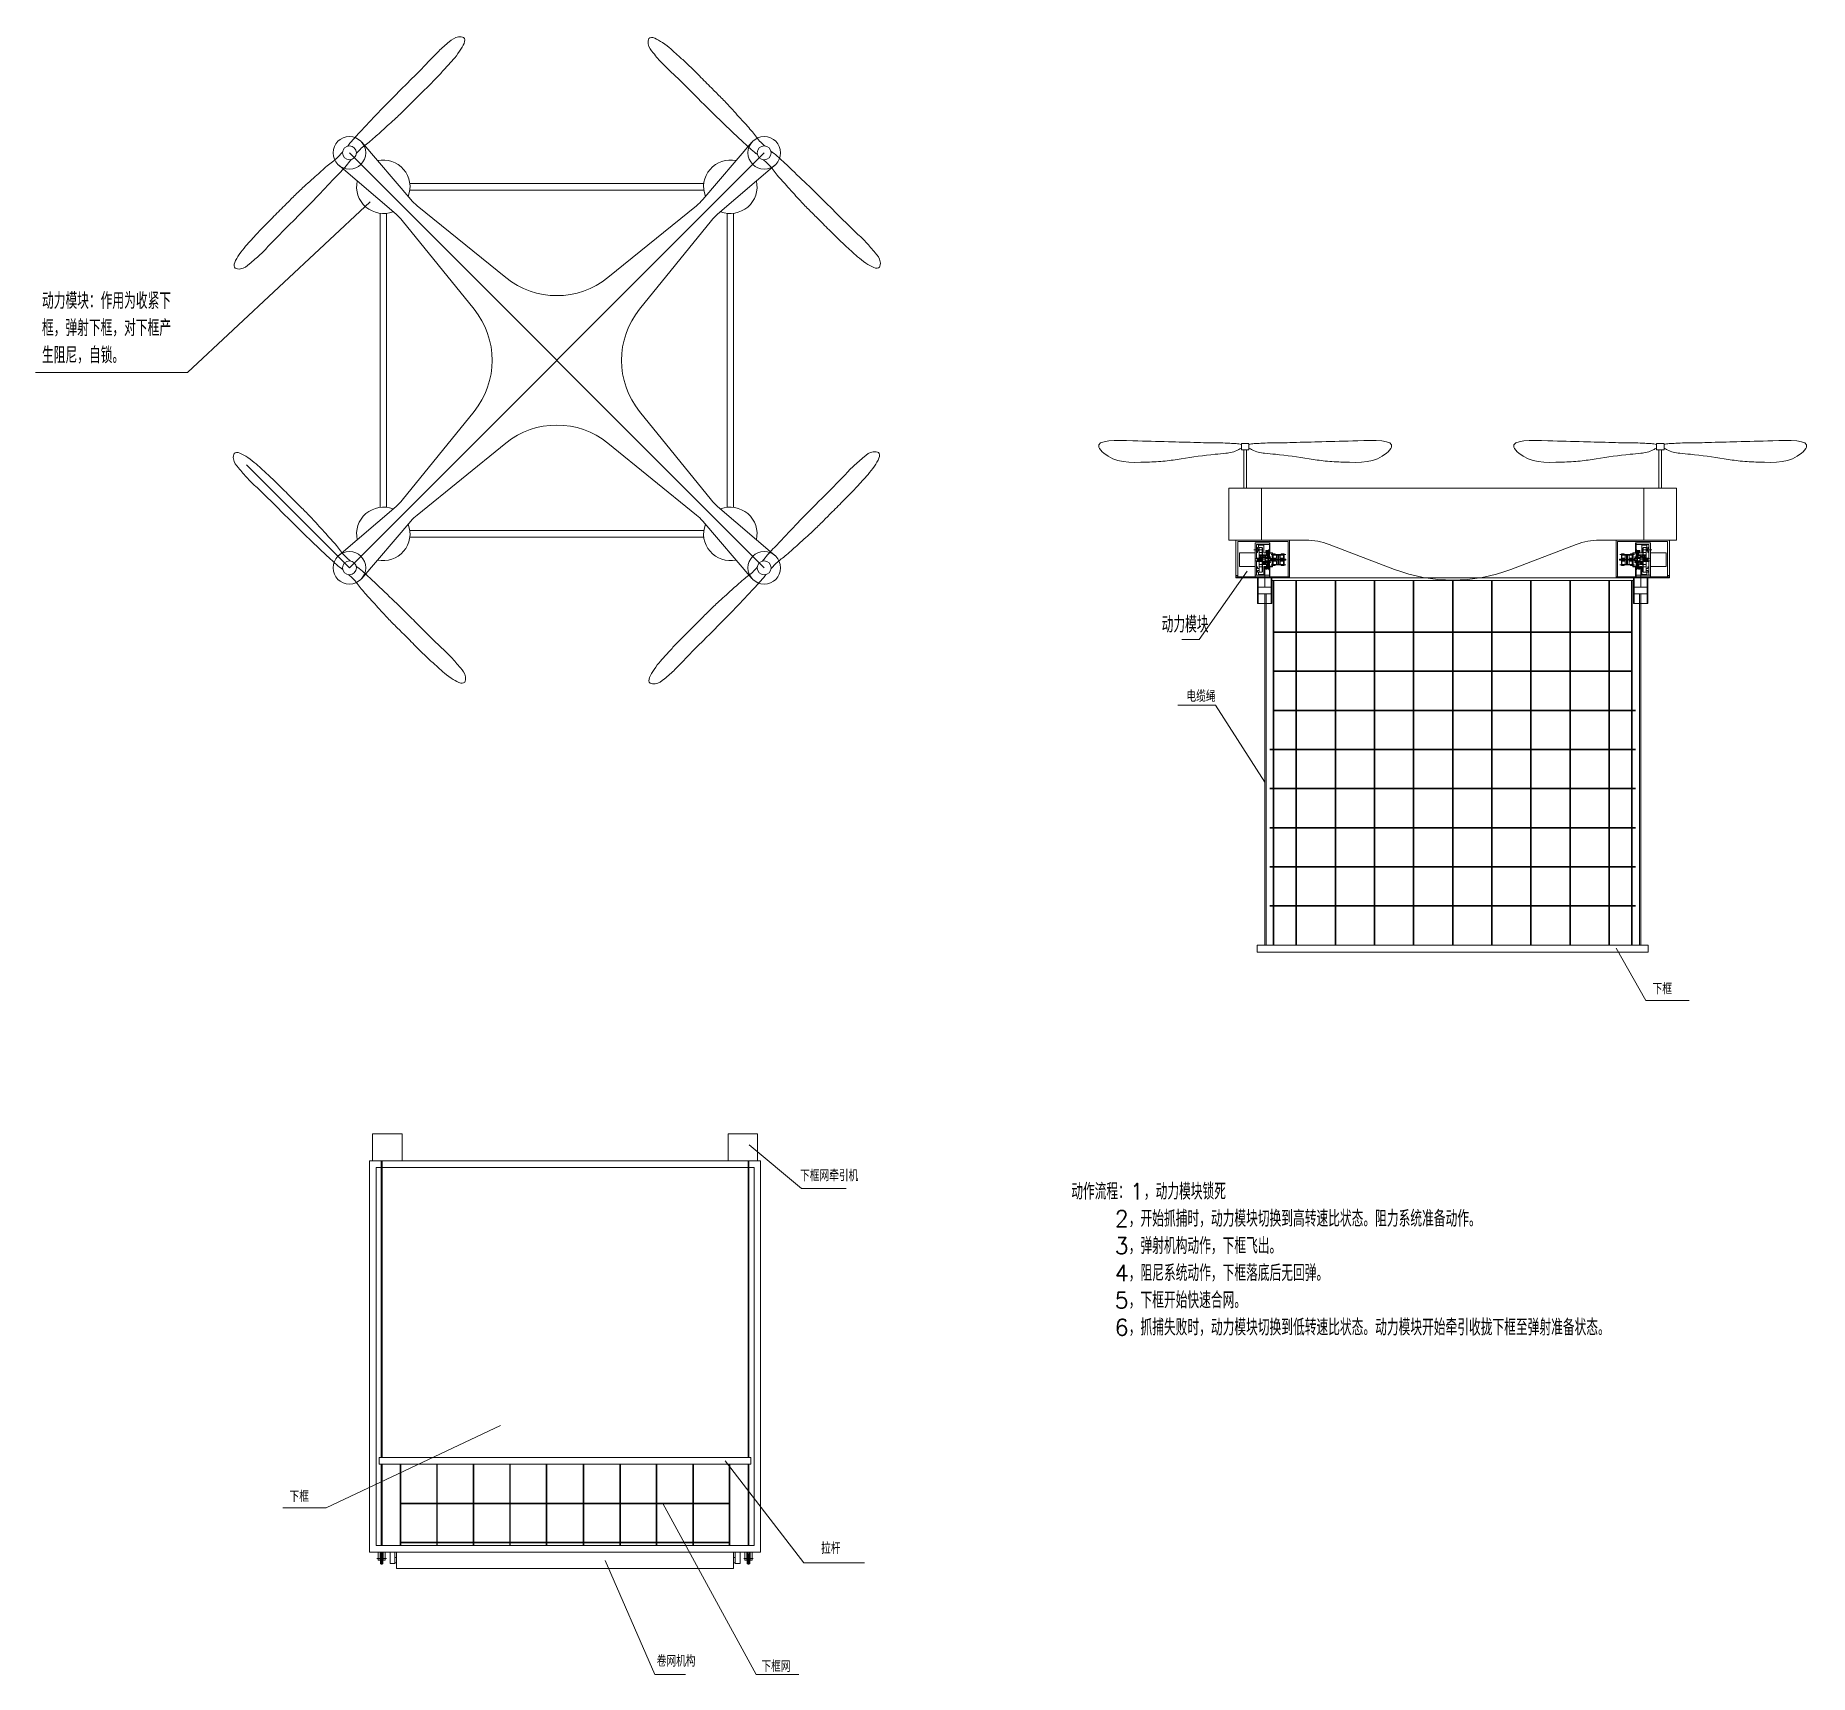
# Model space of a CAD drawing. Header units: millimetres. Extents: x 19097 to 24540, y 9793 to 14820.
import ezdxf

# ---------------------------------------------------------------- set-up
doc = ezdxf.new("R2010")
doc.units = ezdxf.units.MM
doc.layers.get('0').update_dxf_attribs({"lineweight": 20})
doc.layers.add('尺寸线', color=92, linetype='Continuous', lineweight=13)
doc.styles.get("Standard").update_dxf_attribs({"font": 'txt.shx', "bigfont": 'gbcbig.shx'})

msp = doc.modelspace()

# ---------------------------------------------------------------- texts
at = {"layer": '尺寸线', "attachment_point": 1}
for s, insert, char_height, width in [('动力模块：作用为收紧下框，弹射下框，对下框产生阻尼，自锁。', (19116.8, 14031.4), 50, 419.591), ('动力模块', (22552.2, 13038.7), 50, 210.352), ('电缆绳', (22628.3, 12811.3), 35, 210.352), ('下框', (24058.8, 11913.7), 35, 210.352), ('下框网牵引机', (21442.9, 11340.9), 35, 174.39), ('动作流程：1，动力模块锁死\\P   2，开始抓捕时，动力模块切换到高转速比状态。阻力系统准备动作。\\P   3，弹射机构动作，下框飞出。\\P   4，阻尼系统动作，下框落底后无回弹。\\P   5，下框开始快速合网。\\P   6，抓捕失败时，动力模块切换到低转速比状态。动力模块开始牵引收拢下框至弹射准备状态。', (22274.8, 11299.5), 50, 2080.327), ('下框', (19876.4, 10356.6), 35, 210.352), ('拉杆', (21507.3, 10197.7), 35, 210.352), ('卷网机构', (21003.1, 9851.9), 35, 144.085), ('下框网', (21324.2, 9835.4), 35, 212.651)]:
    msp.add_mtext(s, dxfattribs=dict(at, insert=insert, char_height=char_height, width=width))

# ---------------------------------------------------------------- linework, layer by layer
for p, q in [((20245.5, 14366.2), (21147.5, 14366.2)), ((20245.5, 14346.2), (21147.5, 14346.2)), ((20154.1, 14274.8), (20154.1, 13372.7)), ((20174.1, 14274.8), (20174.1, 13372.7)), ((21218.9, 14274.8), (21218.9, 13372.7)), ((21238.9, 14274.8), (21238.9, 13372.7)), ((21147.5, 13301.4), (20245.5, 13301.4)), ((21147.5, 13281.4), (20245.5, 13281.4)), ((22780.3, 13272.2), (22940.3, 13272.2)), ((22780.3, 13268.2), (22780.3, 13272.2)), ((22780.3, 13272.2), (22940.3, 13272.2)), ((22780.3, 13164.2), (22780.3, 13268.2)), ((22786.3, 13160.2), (22786.3, 13268.2)), ((22786.3, 13268.2), (22940.3, 13268.2)), ((22838.8, 13233.2), (22790.8, 13233.2)), ((22790.8, 13233.2), (22790.8, 13191.2)), ((22860.6, 13242.2), (22834.9, 13242.2)), ((22838.8, 13259.2), (22838.8, 13264.2)), ((22838.8, 13264.2), (22881.4, 13264.2)), ((22838.8, 13233.2), (22838.8, 13259.2)), ((22838.8, 13191.2), (22838.8, 13233.2)), ((22843.8, 13215.2), (22843.8, 13259.2)), ((22882.9, 13259.2), (22843.8, 13259.2)), ((22843.8, 13250.2), (22846.8, 13250.2)), ((22843.8, 13234.2), (22846.8, 13234.2)), ((22846.8, 13250.2), (22846.8, 13246.2)), ((22846.8, 13246.2), (22846.8, 13245.2)), ((22846.8, 13245.2), (22851.6, 13245.2)), ((22846.8, 13238.2), (22846.8, 13239.2)), ((22846.8, 13239.2), (22851.6, 13239.2)), ((22846.8, 13234.2), (22846.8, 13238.2)), ((22849.6, 13250.2), (22849.6, 13257.2)), ((22849.6, 13257.2), (22865.6, 13257.2)), ((22851.6, 13250.2), (22849.6, 13250.2)), ((22851.6, 13234.2), (22851.6, 13250.2)), ((22851.6, 13250.2), (22860.6, 13250.2)), ((22851.6, 13227.2), (22851.6, 13234.2)), ((22851.6, 13234.2), (22860.6, 13234.2)), ((22860.6, 13250.2), (22860.6, 13234.2)), ((22860.6, 13249.2), (22861.6, 13249.2)), ((22860.6, 13234.2), (22860.6, 13227.2)), ((22861.6, 13249.2), (22861.6, 13218.2)), ((22865.6, 13257.2), (22865.6, 13233)), ((22865.6, 13233), (22871.6, 13233)), ((22871.6, 13233), (22871.6, 13241)), ((22871.6, 13241), (22875.3, 13241)), ((22874.3, 13241), (22874.3, 13224.7)), ((22875.3, 13241), (22875.3, 13230.6)), ((22875.3, 13230.6), (22875.3, 13224.7)), ((22876.4, 13220.2), (22876.4, 13240.2)), ((22876.4, 13240.2), (22878.9, 13240.2)), ((22877.2, 13240.2), (22877.2, 13221.2)), ((22878.1, 13240.2), (22878.1, 13221.2)), ((22878.9, 13240.2), (22878.9, 13220.7)), ((22880.4, 13240.2), (22880.4, 13222.2)), ((22880.4, 13240.2), (22881.4, 13240.2)), ((22881.4, 13264.2), (22882.9, 13264.2)), ((22881.4, 13240.2), (22881.4, 13243.2)), ((22881.4, 13243.2), (22882.9, 13243.2)), ((22881.4, 13240.2), (22881.4, 13222.2)), ((22882.9, 13264.2), (22882.9, 13222.2)), ((22884.4, 13264.2), (22882.9, 13264.2)), ((22891.4, 13232.2), (22882.9, 13232.2)), ((22884.4, 13233.7), (22884.4, 13264.2)), ((22891.4, 13233.7), (22884.4, 13233.7)), ((22899.7, 13228.4), (22887.9, 13228.4)), ((22891.4, 13233.7), (22891.4, 13216.7)), ((22891.4, 13233.7), (22892.9, 13233.7)), ((22892.9, 13233.7), (22892.9, 13213.7)), ((22892.9, 13229.9), (22900.2, 13229.9)), ((22892.9, 13229.4), (22897.9, 13229.4)), ((22892.9, 13229.2), (22898.3, 13229.2)), ((22898.3, 13227.6), (22892.9, 13227.6)), ((22897.9, 13227.4), (22892.9, 13227.4)), ((22897.9, 13229.4), (22897.9, 13227.4)), ((22898.3, 13229.2), (22898.3, 13227.6)), ((22898.3, 13229.2), (22898.7, 13228.4)), ((22898.7, 13228.4), (22898.3, 13227.6)), ((22900.2, 13229.9), (22900.2, 13228.4)), ((22900.2, 13228.4), (22919.2, 13228.4)), ((22919.2, 13229.9), (22926.4, 13229.9)), ((22919.2, 13228.4), (22919.2, 13229.9)), ((22921.1, 13229.2), (22920.6, 13228.4)), ((22920.6, 13228.4), (22921.1, 13227.6)), ((22926.4, 13229.2), (22921.1, 13229.2)), ((22921.1, 13229.2), (22921.1, 13227.6)), ((22921.1, 13227.6), (22926.4, 13227.6)), ((22921.2, 13228.4), (22933, 13228.4)), ((22926.4, 13229.4), (22921.4, 13229.4)), ((22921.4, 13229.4), (22921.4, 13227.4)), ((22921.4, 13227.4), (22926.4, 13227.4)), ((22926.4, 13229.9), (22926.4, 13213.7)), ((22926.4, 13229.9), (22927.9, 13229.9)), ((22927.9, 13229.9), (22927.9, 13213.7)), ((22940.3, 13272.2), (22944.3, 13272.2)), ((22940.3, 13268.2), (22940.3, 13160.2)), ((22944.3, 13272.2), (22944.3, 13160.2)), ((23950.5, 13272.2), (23946.5, 13272.2)), ((23946.5, 13272.2), (23946.5, 13160.2)), ((24110.5, 13272.2), (23950.5, 13272.2)), ((24110.5, 13272.2), (23950.5, 13272.2)), ((24104.5, 13268.2), (23950.5, 13268.2)), ((23950.5, 13268.2), (23950.5, 13160.2)), ((23969.5, 13228.4), (23957.8, 13228.4)), ((23962.8, 13229.9), (23962.8, 13213.7)), ((23964.3, 13229.9), (23962.8, 13229.9)), ((23971.6, 13229.9), (23964.3, 13229.9)), ((23964.3, 13229.9), (23964.3, 13213.7)), ((23964.3, 13229.4), (23969.3, 13229.4)), ((23964.3, 13229.2), (23969.7, 13229.2)), ((23969.7, 13227.6), (23964.3, 13227.6)), ((23969.3, 13227.4), (23964.3, 13227.4)), ((23969.3, 13229.4), (23969.3, 13227.4)), ((23969.7, 13229.2), (23969.7, 13227.6)), ((23969.7, 13229.2), (23970.1, 13228.4)), ((23970.1, 13228.4), (23969.7, 13227.6)), ((23971.6, 13228.4), (23971.6, 13229.9)), ((23990.6, 13228.4), (23971.6, 13228.4)), ((23997.8, 13229.9), (23990.6, 13229.9)), ((23990.6, 13229.9), (23990.6, 13228.4)), ((23991.1, 13228.4), (24002.9, 13228.4)), ((23992.5, 13229.2), (23992, 13228.4)), ((23992, 13228.4), (23992.5, 13227.6)), ((23997.8, 13229.2), (23992.5, 13229.2)), ((23992.5, 13229.2), (23992.5, 13227.6)), ((23992.5, 13227.6), (23997.8, 13227.6)), ((23997.8, 13229.4), (23992.8, 13229.4)), ((23992.8, 13229.4), (23992.8, 13227.4)), ((23992.8, 13227.4), (23997.8, 13227.4)), ((23999.3, 13233.7), (23997.8, 13233.7)), ((23997.8, 13233.7), (23997.8, 13213.7)), ((23999.3, 13233.7), (23999.3, 13216.7)), ((23999.3, 13233.7), (24006.3, 13233.7)), ((23999.3, 13232.2), (24007.8, 13232.2)), ((24006.3, 13233.7), (24006.3, 13264.2)), ((24006.3, 13264.2), (24007.8, 13264.2)), ((24009.3, 13264.2), (24007.8, 13264.2)), ((24007.8, 13264.2), (24007.8, 13222.2)), ((24007.8, 13259.2), (24047, 13259.2)), ((24009.3, 13243.2), (24007.8, 13243.2)), ((24052, 13264.2), (24009.3, 13264.2)), ((24009.3, 13240.2), (24009.3, 13243.2)), ((24010.3, 13240.2), (24009.3, 13240.2)), ((24009.3, 13240.2), (24009.3, 13222.2)), ((24010.3, 13240.2), (24010.3, 13222.2)), ((24014.3, 13240.2), (24011.8, 13240.2)), ((24011.8, 13240.2), (24011.8, 13220.7)), ((24012.6, 13240.2), (24012.6, 13221.2)), ((24013.5, 13240.2), (24013.5, 13221.2)), ((24014.3, 13220.2), (24014.3, 13240.2)), ((24019.2, 13241), (24015.4, 13241)), ((24015.4, 13241), (24015.4, 13230.6)), ((24015.4, 13230.6), (24015.4, 13224.7)), ((24016.4, 13241), (24016.4, 13224.7)), ((24019.2, 13233), (24019.2, 13241)), ((24025.2, 13233), (24019.2, 13233)), ((24041.2, 13257.2), (24025.2, 13257.2)), ((24025.2, 13257.2), (24025.2, 13233)), ((24030.2, 13249.2), (24029.2, 13249.2)), ((24029.2, 13249.2), (24029.2, 13218.2)), ((24039.2, 13250.2), (24030.2, 13250.2)), ((24030.2, 13250.2), (24030.2, 13234.2)), ((24030.2, 13242.2), (24055.9, 13242.2)), ((24039.2, 13234.2), (24030.2, 13234.2)), ((24030.2, 13234.2), (24030.2, 13227.2)), ((24039.2, 13234.2), (24039.2, 13250.2)), ((24039.2, 13250.2), (24041.2, 13250.2)), ((24044, 13245.2), (24039.2, 13245.2)), ((24044, 13239.2), (24039.2, 13239.2)), ((24039.2, 13227.2), (24039.2, 13234.2)), ((24041.2, 13250.2), (24041.2, 13257.2)), ((24047, 13250.2), (24044, 13250.2)), ((24044, 13250.2), (24044, 13246.2)), ((24044, 13246.2), (24044, 13245.2)), ((24044, 13238.2), (24044, 13239.2)), ((24044, 13234.2), (24044, 13238.2)), ((24047, 13234.2), (24044, 13234.2)), ((24047, 13215.2), (24047, 13259.2)), ((24052, 13259.2), (24052, 13264.2)), ((24052, 13233.2), (24052, 13259.2)), ((24052, 13191.2), (24052, 13233.2)), ((24052, 13233.2), (24100, 13233.2)), ((24100, 13233.2), (24100, 13191.2)), ((24104.5, 13160.2), (24104.5, 13268.2)), ((24110.5, 13268.2), (24110.5, 13272.2)), ((24110.5, 13164.2), (24110.5, 13268.2)), ((22790.8, 13191.2), (22838.8, 13191.2)), ((22838.8, 13215.2), (22858.8, 13215.2)), ((22858.8, 13209.2), (22838.8, 13209.2)), ((22838.8, 13209.2), (22838.8, 13160.2)), ((22843.8, 13209.2), (22843.8, 13165.2)), ((22843.8, 13190.2), (22846.8, 13190.2)), ((22843.8, 13174.2), (22846.8, 13174.2)), ((22844.6, 13215.2), (22844.6, 13217.2)), ((22851.6, 13217.2), (22844.6, 13217.2)), ((22844.6, 13209.2), (22844.6, 13207.2)), ((22851.6, 13207.2), (22844.6, 13207.2)), ((22844.9, 13212.2), (22872.8, 13212.2)), ((22846.8, 13190.2), (22846.8, 13186.2)), ((22846.8, 13186.2), (22846.8, 13185.2)), ((22846.8, 13185.2), (22851.6, 13185.2)), ((22846.8, 13178.2), (22846.8, 13179.2)), ((22846.8, 13179.2), (22851.6, 13179.2)), ((22846.8, 13174.2), (22846.8, 13178.2)), ((22851.6, 13174.2), (22849.6, 13174.2)), ((22849.6, 13174.2), (22849.6, 13167.2)), ((22851.6, 13174.2), (22849.6, 13174.2)), ((22858.8, 13215.2), (22850.8, 13215.2)), ((22851.6, 13227.2), (22860.6, 13227.2)), ((22851.6, 13197.2), (22851.6, 13227.2)), ((22851.6, 13227.2), (22860.6, 13217.2)), ((22851.6, 13217.2), (22860.6, 13227.2)), ((22851.6, 13217.2), (22860.6, 13217.2)), ((22851.6, 13207.2), (22860.6, 13207.2)), ((22860.6, 13197.2), (22851.6, 13197.2)), ((22851.6, 13197.2), (22851.6, 13190.2)), ((22851.6, 13190.2), (22860.6, 13190.2)), ((22851.6, 13190.2), (22860.6, 13190.2)), ((22851.6, 13190.2), (22851.6, 13174.2)), ((22851.6, 13174.2), (22860.6, 13174.2)), ((22858.8, 13215.2), (22858.8, 13209.2)), ((22860.6, 13227.2), (22860.6, 13197.2)), ((22860.6, 13217.2), (22878.4, 13217.2)), ((22878.4, 13207.2), (22860.6, 13207.2)), ((22860.6, 13190.2), (22860.6, 13197.2)), ((22860.6, 13174.2), (22860.6, 13190.2)), ((22860.6, 13175.2), (22861.6, 13175.2)), ((22860.6, 13175.2), (22861.6, 13175.2)), ((22861.6, 13227.2), (22870.6, 13227.2)), ((22861.6, 13227.2), (22870.6, 13217.2)), ((22870.6, 13227.2), (22861.6, 13217.2)), ((22861.6, 13212.2), (22861.6, 13218.2)), ((22861.6, 13217.2), (22870.6, 13217.2)), ((22861.6, 13212.2), (22861.6, 13206.2)), ((22861.6, 13207.2), (22870.6, 13207.2)), ((22861.6, 13197.2), (22870.6, 13207.2)), ((22870.6, 13197.2), (22861.6, 13207.2)), ((22861.6, 13175.2), (22861.6, 13206.2)), ((22861.6, 13197.2), (22870.6, 13197.2)), ((22865.6, 13167.2), (22865.6, 13191.5)), ((22865.6, 13191.5), (22871.6, 13191.5)), ((22868.6, 13128.1), (22868.6, 13191.5)), ((22870.4, 13217.2), (22870.4, 13207.2)), ((22870.4, 13215.7), (22878.4, 13215.7)), ((22870.4, 13208.7), (22878.4, 13208.7)), ((22870.6, 13227.2), (22870.6, 13217.2)), ((22870.6, 13227.2), (22871.6, 13227.2)), ((22870.6, 13197.2), (22870.6, 13207.2)), ((22870.6, 13197.2), (22871.6, 13197.2)), ((22871.6, 13224.7), (22871.6, 13227.2)), ((22873.5, 13224.7), (22871.6, 13224.7)), ((22871.6, 13199.7), (22871.6, 13197.2)), ((22873.5, 13199.7), (22871.6, 13199.7)), ((22871.6, 13191.5), (22871.6, 13183.5)), ((22871.6, 13183.5), (22875.3, 13183.5)), ((22872.9, 13217.2), (22872.9, 13220.2)), ((22872.9, 13220.2), (22876.4, 13220.2)), ((22872.9, 13217.2), (22872.9, 13216)), ((22872.9, 13216), (22878.4, 13216)), ((22872.9, 13207.2), (22872.9, 13208.4)), ((22872.9, 13208.4), (22878.4, 13208.4)), ((22872.9, 13207.2), (22872.9, 13204.2)), ((22872.9, 13204.2), (22876.4, 13204.2)), ((22873.5, 13224.7), (22875.3, 13224.7)), ((22873.5, 13199.7), (22875.3, 13199.7)), ((22873.5, 13199.7), (22875.3, 13199.7)), ((22873.5, 13199.7), (22875.3, 13199.7)), ((22874.3, 13183.5), (22874.3, 13199.7)), ((22875.3, 13193.9), (22875.3, 13199.7)), ((22875.3, 13183.5), (22875.3, 13193.9)), ((22877.2, 13221.2), (22876.4, 13221.2)), ((22876.4, 13204.2), (22876.4, 13184.2)), ((22877.2, 13203.2), (22876.4, 13203.2)), ((22876.4, 13184.2), (22878.9, 13184.2)), ((22877.2, 13184.2), (22877.2, 13203.2)), ((22877.4, 13212.2), (22880.4, 13212.2)), ((22878.1, 13221.2), (22878.9, 13221.2)), ((22878.1, 13184.2), (22878.1, 13203.2)), ((22878.1, 13203.2), (22878.9, 13203.2)), ((22878.4, 13218.7), (22878.4, 13217.2)), ((22880.4, 13218.7), (22878.4, 13218.7)), ((22878.4, 13217.2), (22878.4, 13207.2)), ((22880.4, 13214.7), (22878.4, 13214.7)), ((22878.4, 13214.7), (22878.4, 13209.7)), ((22878.4, 13209.7), (22880.4, 13209.7)), ((22878.9, 13220.7), (22886.4, 13220.7)), ((22878.9, 13184.2), (22878.9, 13203.7)), ((22878.9, 13203.7), (22886.4, 13203.7)), ((22882.9, 13222.2), (22880.4, 13222.2)), ((22880.4, 13205.2), (22880.4, 13219.2)), ((22880.4, 13219.2), (22885.4, 13219.2)), ((22885.4, 13219.2), (22880.4, 13214.7)), ((22880.4, 13219.2), (22885.4, 13214.7)), ((22880.4, 13214.7), (22885.4, 13214.7)), ((22880.4, 13209.7), (22885.4, 13209.7)), ((22885.4, 13205.2), (22880.4, 13209.7)), ((22880.4, 13205.2), (22885.4, 13209.7)), ((22880.4, 13205.2), (22885.4, 13205.2)), ((22880.4, 13184.2), (22880.4, 13202.2)), ((22882.9, 13202.2), (22880.4, 13202.2)), ((22880.4, 13184.2), (22881.4, 13184.2)), ((22881.4, 13184.2), (22881.4, 13202.2)), ((22881.4, 13184.2), (22881.4, 13181.2)), ((22881.4, 13181.2), (22882.9, 13181.2)), ((22882.9, 13160.2), (22882.9, 13202.2)), ((22891.4, 13192.2), (22882.9, 13192.2)), ((22891.4, 13190.7), (22884.4, 13190.7)), ((22884.4, 13190.7), (22884.4, 13160.2)), ((22885.9, 13213.7), (22885.2, 13212.2)), ((22885.2, 13212.2), (22885.9, 13210.7)), ((22885.4, 13219.2), (22885.4, 13219.7)), ((22885.4, 13219.7), (22886.2, 13219.7)), ((22885.4, 13219.2), (22885.4, 13205.2)), ((22886.4, 13219.2), (22885.4, 13219.2)), ((22885.4, 13215.7), (22885.9, 13215.7)), ((22885.9, 13208.7), (22885.4, 13208.7)), ((22886.4, 13205.2), (22885.4, 13205.2)), ((22885.4, 13204.7), (22886.2, 13204.7)), ((22885.9, 13215.7), (22888.9, 13215.7)), ((22886.4, 13213.7), (22885.9, 13213.7)), ((22885.9, 13213.7), (22885.9, 13210.7)), ((22885.9, 13210.7), (22886.4, 13210.7)), ((22885.9, 13208.7), (22888.9, 13208.7)), ((22886.2, 13219.7), (22886.2, 13219.2)), ((22886.2, 13204.7), (22886.2, 13205.2)), ((22886.4, 13220.7), (22886.4, 13219.2)), ((22890.4, 13213.7), (22886.4, 13213.7)), ((22886.4, 13213.7), (22886.4, 13210.7)), ((22886.4, 13210.7), (22890.4, 13210.7)), ((22886.4, 13203.7), (22886.4, 13205.2)), ((22887, 13215.7), (22887, 13208.7)), ((22887.6, 13207.4), (22887.6, 13217.3)), ((22899.7, 13196.1), (22887.9, 13196.1)), ((22888.2, 13215.7), (22888.2, 13208.7)), ((22888.9, 13215.7), (22888.9, 13213.7)), ((22888.9, 13208.7), (22888.9, 13210.7)), ((22890.4, 13213.7), (22933.4, 13213.7)), ((22890.4, 13210.7), (22933.4, 13210.7)), ((22891.4, 13216.7), (22892.9, 13216.7)), ((22891.4, 13190.7), (22891.4, 13207.7)), ((22891.4, 13207.7), (22892.9, 13207.7)), ((22891.4, 13190.7), (22892.9, 13190.7)), ((22892.9, 13226.9), (22894.4, 13226.9)), ((22892.9, 13190.7), (22892.9, 13210.7)), ((22892.9, 13197.6), (22894.4, 13197.6)), ((22897.9, 13197.1), (22892.9, 13197.1)), ((22898.3, 13196.9), (22892.9, 13196.9)), ((22892.9, 13195.3), (22898.3, 13195.3)), ((22892.9, 13195.1), (22897.9, 13195.1)), ((22892.9, 13194.6), (22900.2, 13194.6)), ((22894.4, 13213.7), (22894.4, 13226.9)), ((22894.4, 13226.5), (22926.4, 13226.5)), ((22904.4, 13216.5), (22894.4, 13216.5)), ((22894.4, 13210.7), (22894.4, 13197.6)), ((22904.4, 13208), (22894.4, 13208)), ((22894.4, 13198), (22926.4, 13198)), ((22897.9, 13195.1), (22897.9, 13197.1)), ((22898.3, 13195.3), (22898.3, 13196.9)), ((22898.7, 13196.1), (22898.3, 13196.9)), ((22898.3, 13195.3), (22898.7, 13196.1)), ((22900.2, 13194.6), (22900.2, 13196.1)), ((22900.2, 13196.1), (22919.2, 13196.1)), ((22904.4, 13226.5), (22904.4, 13216.5)), ((22904.4, 13198), (22904.4, 13208)), ((22910.4, 13225.5), (22908.9, 13225.5)), ((22908.9, 13225.5), (22908.9, 13213.7)), ((22908.9, 13199), (22908.9, 13210.7)), ((22910.4, 13199), (22908.9, 13199)), ((22910.4, 13226.5), (22910.4, 13208.7)), ((22910.4, 13225.5), (22911.9, 13225.5)), ((22910.4, 13198), (22910.4, 13215.8)), ((22910.4, 13199), (22911.9, 13199)), ((22911.9, 13225.5), (22911.9, 13213.7)), ((22911.9, 13199), (22911.9, 13210.7)), ((22916.4, 13226.5), (22916.4, 13216.5)), ((22916.4, 13216.5), (22926.4, 13216.5)), ((22916.4, 13198), (22916.4, 13208)), ((22916.4, 13208), (22926.4, 13208)), ((22919.2, 13196.1), (22919.2, 13194.6)), ((22919.2, 13194.6), (22926.4, 13194.6)), ((22920.6, 13196.1), (22921.1, 13196.9)), ((22921.1, 13195.3), (22920.6, 13196.1)), ((22921.1, 13195.3), (22921.1, 13196.9)), ((22921.1, 13196.9), (22926.4, 13196.9)), ((22926.4, 13195.3), (22921.1, 13195.3)), ((22921.2, 13196.1), (22933, 13196.1)), ((22921.4, 13195.1), (22921.4, 13197.1)), ((22921.4, 13197.1), (22926.4, 13197.1)), ((22926.4, 13195.1), (22921.4, 13195.1)), ((22926.4, 13194.6), (22926.4, 13210.7)), ((22926.4, 13194.6), (22927.9, 13194.6)), ((22927.9, 13194.6), (22927.9, 13210.7)), ((22933.4, 13213.7), (22933.4, 13212.2)), ((22933.4, 13210.7), (22933.4, 13212.2)), ((24000.3, 13213.7), (23957.3, 13213.7)), ((23957.3, 13213.7), (23957.3, 13212.2)), ((23957.3, 13210.7), (23957.3, 13212.2)), ((24000.3, 13210.7), (23957.3, 13210.7)), ((23969.5, 13196.1), (23957.8, 13196.1)), ((23962.8, 13194.6), (23962.8, 13210.7)), ((23964.3, 13194.6), (23962.8, 13194.6)), ((23996.3, 13226.5), (23964.3, 13226.5)), ((23974.3, 13216.5), (23964.3, 13216.5)), ((23964.3, 13194.6), (23964.3, 13210.7)), ((23974.3, 13208), (23964.3, 13208)), ((23996.3, 13198), (23964.3, 13198)), ((23969.3, 13197.1), (23964.3, 13197.1)), ((23969.7, 13196.9), (23964.3, 13196.9)), ((23964.3, 13195.3), (23969.7, 13195.3)), ((23964.3, 13195.1), (23969.3, 13195.1)), ((23971.6, 13194.6), (23964.3, 13194.6)), ((23969.3, 13195.1), (23969.3, 13197.1)), ((23969.7, 13195.3), (23969.7, 13196.9)), ((23970.1, 13196.1), (23969.7, 13196.9)), ((23969.7, 13195.3), (23970.1, 13196.1)), ((23990.6, 13196.1), (23971.6, 13196.1)), ((23971.6, 13196.1), (23971.6, 13194.6)), ((23974.3, 13226.5), (23974.3, 13216.5)), ((23974.3, 13198), (23974.3, 13208)), ((23980.3, 13225.5), (23978.8, 13225.5)), ((23978.8, 13225.5), (23978.8, 13213.7)), ((23978.8, 13199), (23978.8, 13210.7)), ((23980.3, 13199), (23978.8, 13199)), ((23980.3, 13226.5), (23980.3, 13208.7)), ((23980.3, 13225.5), (23981.8, 13225.5)), ((23980.3, 13198), (23980.3, 13215.8)), ((23980.3, 13199), (23981.8, 13199)), ((23981.8, 13225.5), (23981.8, 13213.7)), ((23981.8, 13199), (23981.8, 13210.7)), ((23986.3, 13226.5), (23986.3, 13216.5)), ((23986.3, 13216.5), (23996.3, 13216.5)), ((23986.3, 13198), (23986.3, 13208)), ((23986.3, 13208), (23996.3, 13208)), ((23990.6, 13194.6), (23990.6, 13196.1)), ((23997.8, 13194.6), (23990.6, 13194.6)), ((23991.1, 13196.1), (24002.9, 13196.1)), ((23992, 13196.1), (23992.5, 13196.9)), ((23992.5, 13195.3), (23992, 13196.1)), ((23992.5, 13195.3), (23992.5, 13196.9)), ((23992.5, 13196.9), (23997.8, 13196.9)), ((23997.8, 13195.3), (23992.5, 13195.3)), ((23992.8, 13195.1), (23992.8, 13197.1)), ((23992.8, 13197.1), (23997.8, 13197.1)), ((23997.8, 13195.1), (23992.8, 13195.1)), ((23996.3, 13213.7), (23996.3, 13226.9)), ((23997.8, 13226.9), (23996.3, 13226.9)), ((23996.3, 13210.7), (23996.3, 13197.6)), ((23997.8, 13197.6), (23996.3, 13197.6)), ((23999.3, 13216.7), (23997.8, 13216.7)), ((23997.8, 13190.7), (23997.8, 13210.7)), ((23999.3, 13207.7), (23997.8, 13207.7)), ((23999.3, 13190.7), (23997.8, 13190.7)), ((23999.3, 13190.7), (23999.3, 13207.7)), ((23999.3, 13192.2), (24007.8, 13192.2)), ((23999.3, 13190.7), (24006.3, 13190.7)), ((24000.3, 13213.7), (24004.3, 13213.7)), ((24004.3, 13210.7), (24000.3, 13210.7)), ((24004.8, 13215.7), (24001.8, 13215.7)), ((24001.8, 13215.7), (24001.8, 13213.7)), ((24001.8, 13208.7), (24001.8, 13210.7)), ((24004.8, 13208.7), (24001.8, 13208.7)), ((24002.5, 13215.7), (24002.5, 13208.7)), ((24003.1, 13207.4), (24003.1, 13217.3)), ((24003.7, 13215.7), (24003.7, 13208.7)), ((24011.8, 13220.7), (24004.3, 13220.7)), ((24004.3, 13220.7), (24004.3, 13219.2)), ((24004.3, 13219.2), (24005.3, 13219.2)), ((24004.3, 13213.7), (24004.3, 13210.7)), ((24004.3, 13213.7), (24004.9, 13213.7)), ((24004.9, 13210.7), (24004.3, 13210.7)), ((24004.3, 13203.7), (24004.3, 13205.2)), ((24004.3, 13205.2), (24005.3, 13205.2)), ((24011.8, 13203.7), (24004.3, 13203.7)), ((24005.3, 13219.7), (24004.5, 13219.7)), ((24004.5, 13219.7), (24004.5, 13219.2)), ((24004.5, 13204.7), (24004.5, 13205.2)), ((24005.3, 13204.7), (24004.5, 13204.7)), ((24005.3, 13215.7), (24004.8, 13215.7)), ((24004.8, 13208.7), (24005.3, 13208.7)), ((24004.9, 13213.7), (24004.9, 13210.7)), ((24004.9, 13213.7), (24005.5, 13212.2)), ((24005.5, 13212.2), (24004.9, 13210.7)), ((24005.3, 13219.2), (24005.3, 13219.7)), ((24010.3, 13219.2), (24005.3, 13219.2)), ((24005.3, 13219.2), (24005.3, 13205.2)), ((24005.3, 13219.2), (24010.3, 13214.7)), ((24010.3, 13219.2), (24005.3, 13214.7)), ((24010.3, 13214.7), (24005.3, 13214.7)), ((24010.3, 13209.7), (24005.3, 13209.7)), ((24005.3, 13205.2), (24010.3, 13209.7)), ((24010.3, 13205.2), (24005.3, 13209.7)), ((24010.3, 13205.2), (24005.3, 13205.2)), ((24006.3, 13190.7), (24006.3, 13160.2)), ((24007.8, 13222.2), (24010.3, 13222.2)), ((24007.8, 13160.2), (24007.8, 13202.2)), ((24007.8, 13202.2), (24010.3, 13202.2)), ((24009.3, 13181.2), (24007.8, 13181.2)), ((24009.3, 13184.2), (24009.3, 13202.2)), ((24009.3, 13184.2), (24009.3, 13181.2)), ((24010.3, 13184.2), (24009.3, 13184.2)), ((24010.3, 13205.2), (24010.3, 13219.2)), ((24010.3, 13218.7), (24012.3, 13218.7)), ((24010.3, 13214.7), (24012.3, 13214.7)), ((24013.3, 13212.2), (24010.3, 13212.2)), ((24012.3, 13209.7), (24010.3, 13209.7)), ((24010.3, 13184.2), (24010.3, 13202.2)), ((24012.6, 13221.2), (24011.8, 13221.2)), ((24011.8, 13184.2), (24011.8, 13203.7)), ((24012.6, 13203.2), (24011.8, 13203.2)), ((24014.3, 13184.2), (24011.8, 13184.2)), ((24012.3, 13218.7), (24012.3, 13217.2)), ((24030.2, 13217.2), (24012.3, 13217.2)), ((24012.3, 13217.2), (24012.3, 13207.2)), ((24017.8, 13216), (24012.3, 13216)), ((24020.3, 13215.7), (24012.3, 13215.7)), ((24012.3, 13214.7), (24012.3, 13209.7)), ((24020.3, 13208.7), (24012.3, 13208.7)), ((24017.8, 13208.4), (24012.3, 13208.4)), ((24012.3, 13207.2), (24030.2, 13207.2)), ((24012.6, 13184.2), (24012.6, 13203.2)), ((24013.5, 13221.2), (24014.3, 13221.2)), ((24013.5, 13184.2), (24013.5, 13203.2)), ((24013.5, 13203.2), (24014.3, 13203.2)), ((24017.8, 13220.2), (24014.3, 13220.2)), ((24017.8, 13204.2), (24014.3, 13204.2)), ((24014.3, 13204.2), (24014.3, 13184.2)), ((24017.3, 13224.7), (24015.4, 13224.7)), ((24015.4, 13193.9), (24015.4, 13199.7)), ((24017.3, 13199.7), (24015.4, 13199.7)), ((24017.3, 13199.7), (24015.4, 13199.7)), ((24017.3, 13199.7), (24015.4, 13199.7)), ((24015.4, 13183.5), (24015.4, 13193.9)), ((24019.2, 13183.5), (24015.4, 13183.5)), ((24016.4, 13183.5), (24016.4, 13199.7)), ((24017.3, 13224.7), (24019.2, 13224.7)), ((24017.3, 13199.7), (24019.2, 13199.7)), ((24017.8, 13217.2), (24017.8, 13220.2)), ((24017.8, 13217.2), (24017.8, 13216)), ((24017.8, 13207.2), (24017.8, 13208.4)), ((24017.8, 13207.2), (24017.8, 13204.2)), ((24045.8, 13212.2), (24018, 13212.2)), ((24019.2, 13224.7), (24019.2, 13227.2)), ((24020.2, 13227.2), (24019.2, 13227.2)), ((24019.2, 13199.7), (24019.2, 13197.2)), ((24020.2, 13197.2), (24019.2, 13197.2)), ((24025.2, 13191.5), (24019.2, 13191.5)), ((24019.2, 13191.5), (24019.2, 13183.5)), ((24029.2, 13227.2), (24020.2, 13227.2)), ((24020.2, 13227.2), (24020.2, 13217.2)), ((24029.2, 13227.2), (24020.2, 13217.2)), ((24020.2, 13227.2), (24029.2, 13217.2)), ((24029.2, 13217.2), (24020.2, 13217.2)), ((24029.2, 13207.2), (24020.2, 13207.2)), ((24020.2, 13197.2), (24020.2, 13207.2)), ((24029.2, 13197.2), (24020.2, 13207.2)), ((24020.2, 13197.2), (24029.2, 13207.2)), ((24029.2, 13197.2), (24020.2, 13197.2)), ((24020.3, 13217.2), (24020.3, 13207.2)), ((24022.2, 13128.1), (24022.2, 13191.5)), ((24025.2, 13167.2), (24025.2, 13191.5)), ((24029.2, 13212.2), (24029.2, 13218.2)), ((24029.2, 13212.2), (24029.2, 13206.2)), ((24029.2, 13175.2), (24029.2, 13206.2)), ((24030.2, 13175.2), (24029.2, 13175.2)), ((24030.2, 13175.2), (24029.2, 13175.2)), ((24039.2, 13227.2), (24030.2, 13227.2)), ((24030.2, 13227.2), (24030.2, 13197.2)), ((24039.2, 13227.2), (24030.2, 13217.2)), ((24039.2, 13217.2), (24030.2, 13227.2)), ((24039.2, 13217.2), (24030.2, 13217.2)), ((24039.2, 13207.2), (24030.2, 13207.2)), ((24030.2, 13197.2), (24039.2, 13197.2)), ((24030.2, 13190.2), (24030.2, 13197.2)), ((24039.2, 13190.2), (24030.2, 13190.2)), ((24039.2, 13190.2), (24030.2, 13190.2)), ((24030.2, 13174.2), (24030.2, 13190.2)), ((24039.2, 13174.2), (24030.2, 13174.2)), ((24052, 13215.2), (24032, 13215.2)), ((24032, 13215.2), (24032, 13209.2)), ((24032, 13215.2), (24040, 13215.2)), ((24032, 13209.2), (24052, 13209.2)), ((24039.2, 13197.2), (24039.2, 13227.2)), ((24039.2, 13217.2), (24046.2, 13217.2)), ((24039.2, 13207.2), (24046.2, 13207.2)), ((24039.2, 13197.2), (24039.2, 13190.2)), ((24039.2, 13190.2), (24039.2, 13174.2)), ((24044, 13185.2), (24039.2, 13185.2)), ((24044, 13179.2), (24039.2, 13179.2)), ((24039.2, 13174.2), (24041.2, 13174.2)), ((24039.2, 13174.2), (24041.2, 13174.2)), ((24041.2, 13174.2), (24041.2, 13167.2)), ((24047, 13190.2), (24044, 13190.2)), ((24044, 13190.2), (24044, 13186.2)), ((24044, 13186.2), (24044, 13185.2)), ((24044, 13178.2), (24044, 13179.2)), ((24044, 13174.2), (24044, 13178.2)), ((24047, 13174.2), (24044, 13174.2)), ((24046.2, 13215.2), (24046.2, 13217.2)), ((24046.2, 13209.2), (24046.2, 13207.2)), ((24047, 13209.2), (24047, 13165.2)), ((24052, 13209.2), (24052, 13160.2)), ((24100, 13191.2), (24052, 13191.2)), ((22780.3, 13160.2), (22780.3, 13164.2)), ((22780.3, 13164.2), (22786.3, 13164.2)), ((22780.3, 13156.2), (22780.3, 13160.2)), ((22780.3, 13160.2), (22786.3, 13160.2)), ((22786.3, 13156.2), (22780.3, 13156.2)), ((22940.3, 13160.2), (22786.3, 13160.2)), ((22786.3, 13160.2), (22786.3, 13156.2)), ((22786.3, 13156.2), (22940.3, 13156.2)), ((22882.9, 13165.2), (22838.8, 13165.2)), ((22838.8, 13160.2), (22882.9, 13160.2)), ((22846.6, 13078.2), (22846.6, 13156.2)), ((22868.6, 13156.2), (22848.6, 13156.2)), ((22848.6, 13156.2), (22848.6, 13078.2)), ((22848.6, 13128.1), (22888.6, 13128.1)), ((22849.6, 13167.2), (22865.6, 13167.2)), ((22884.4, 13160.2), (22882.9, 13160.2)), ((22888.6, 13156.2), (22888.6, 13078.2)), ((22890.6, 13078.2), (22890.6, 13156.2)), ((22890.6, 13148.2), (23946.5, 13148.2)), ((22894.4, 13148.2), (22894.4, 12030.2)), ((22896.4, 13148.2), (22896.4, 12030.2)), ((22940.3, 13156.2), (22940.3, 13160.2)), ((22944.3, 13160.2), (22940.3, 13160.2)), ((22940.3, 13156.2), (22944.3, 13156.2)), ((22940.3, 13156.2), (23950.5, 13156.2)), ((22944.3, 13156.2), (22944.3, 13160.2)), ((22964.4, 13148.2), (22964.4, 12030.2)), ((22966.4, 13148.2), (22966.4, 12030.2)), ((23084.4, 13148.2), (23084.4, 12030.2)), ((23086.4, 13148.2), (23086.4, 12030.2)), ((23204.4, 13148.2), (23204.4, 12030.2)), ((23206.4, 13148.2), (23206.4, 12030.2)), ((23324.4, 13148.2), (23324.4, 12030.2)), ((23326.4, 13148.2), (23326.4, 12030.2)), ((23444.4, 13148.2), (23444.4, 12030.2)), ((23446.4, 13148.2), (23446.4, 12030.2)), ((23564.4, 13148.2), (23564.4, 12030.2)), ((23566.4, 13148.2), (23566.4, 12030.2)), ((23684.4, 13148.2), (23684.4, 12030.2)), ((23686.4, 13148.2), (23686.4, 12030.2)), ((23804.4, 13148.2), (23804.4, 12030.2)), ((23806.4, 13148.2), (23806.4, 12030.2)), ((23924.4, 13148.2), (23924.4, 12030.2)), ((23926.4, 13148.2), (23926.4, 12030.2)), ((23946.5, 13160.2), (23950.5, 13160.2)), ((23946.5, 13156.2), (23946.5, 13160.2)), ((23950.5, 13156.2), (23946.5, 13156.2)), ((23946.5, 13148.2), (24000.2, 13148.2)), ((23950.5, 13160.2), (24104.5, 13160.2)), ((23950.5, 13156.2), (23950.5, 13160.2)), ((24104.5, 13156.2), (23950.5, 13156.2)), ((23994.4, 13148.2), (23994.4, 12030.2)), ((23996.4, 13148.2), (23996.4, 12030.2)), ((24000.2, 13078.2), (24000.2, 13156.2)), ((24002.2, 13156.2), (24002.2, 13078.2)), ((24042.2, 13128.1), (24002.2, 13128.1)), ((24006.3, 13160.2), (24007.8, 13160.2)), ((24007.8, 13165.2), (24052, 13165.2)), ((24052, 13160.2), (24007.8, 13160.2)), ((24022.2, 13156.2), (24042.2, 13156.2)), ((24041.2, 13167.2), (24025.2, 13167.2)), ((24042.2, 13156.2), (24042.2, 13078.2)), ((24044.2, 13078.2), (24044.2, 13156.2)), ((24110.5, 13164.2), (24104.5, 13164.2)), ((24104.5, 13160.2), (24104.5, 13156.2)), ((24110.5, 13160.2), (24104.5, 13160.2)), ((24104.5, 13156.2), (24110.5, 13156.2)), ((24110.5, 13160.2), (24110.5, 13164.2)), ((24110.5, 13156.2), (24110.5, 13160.2)), ((22848.6, 13078.2), (22846.6, 13078.2)), ((22848.6, 13108.1), (22888.6, 13108.1)), ((22848.6, 13078.2), (22888.6, 13078.2)), ((22868.6, 13108.1), (22868.6, 12030.2)), ((22872.6, 13108.1), (22872.6, 12030.2)), ((22888.6, 13078.2), (22890.6, 13078.2)), ((24002.2, 13078.2), (24000.2, 13078.2)), ((24042.2, 13108.1), (24002.2, 13108.1)), ((24042.2, 13078.2), (24002.2, 13078.2)), ((24018.2, 13108.1), (24018.2, 12030.2)), ((24022.2, 13108.1), (24022.2, 12030.2)), ((24042.2, 13078.2), (24044.2, 13078.2)), ((22894.4, 12991.2), (23996.4, 12991.2)), ((22894.4, 12989.2), (23996.4, 12989.2)), ((22894.4, 12871.2), (23996.4, 12871.2)), ((22894.4, 12869.2), (23996.4, 12869.2)), ((22894.4, 12751.2), (24006.4, 12751.2)), ((22894.4, 12749.2), (24006.4, 12749.2)), ((22884.4, 12631.2), (24006.4, 12631.2)), ((22884.4, 12629.2), (24006.4, 12629.2)), ((22884.4, 12511.2), (24006.4, 12511.2)), ((22884.4, 12509.2), (24006.4, 12509.2)), ((22884.4, 12391.2), (24006.4, 12391.2)), ((22884.4, 12389.2), (24006.4, 12389.2)), ((22884.4, 12271.2), (24006.4, 12271.2)), ((22884.4, 12269.2), (24006.4, 12269.2)), ((22884.4, 12151.2), (24006.4, 12151.2)), ((22884.4, 12149.2), (24006.4, 12149.2)), ((22845.4, 12030.2), (24045.4, 12030.2)), ((22845.4, 12008.2), (22845.4, 12030.2)), ((24045.4, 12030.2), (24045.4, 12008.2)), ((24045.4, 12008.2), (22845.4, 12008.2)), ((20131.2, 11368.5), (20131.2, 11451.6)), ((20131.2, 11451.6), (20221.8, 11451.6)), ((20221.8, 11451.6), (20221.8, 11368.5)), ((21312.4, 11451.6), (21221.8, 11451.6)), ((21221.8, 11451.6), (21221.8, 11368.5)), ((21312.4, 11368.5), (21312.4, 11451.6)), ((20121.8, 11368.5), (20121.8, 10168.5)), ((21321.8, 11368.5), (20121.8, 11368.5)), ((20141.8, 11348.5), (20141.8, 10188.5)), ((21301.8, 11348.5), (20141.8, 11348.5)), ((20157.6, 10458.5), (20157.6, 11368.5)), ((20160.6, 10458.5), (20160.6, 11368.5)), ((21283.1, 10458.5), (21283.1, 11368.5)), ((21286.1, 10458.5), (21286.1, 11368.5)), ((21301.8, 10188.5), (21301.8, 11348.5)), ((21321.8, 10168.5), (21321.8, 11368.5)), ((20151.8, 10438.5), (20151.8, 10458.5)), ((20151.8, 10458.5), (20721.8, 10458.5)), ((21291.8, 10458.5), (20721.8, 10458.5)), ((21291.8, 10438.5), (21291.8, 10458.5)), ((20151.8, 10438.5), (20721.8, 10438.5)), ((20157.6, 10188.5), (20157.6, 10438.5)), ((20160.6, 10188.5), (20160.6, 10438.5)), ((20215.8, 10438.5), (20215.8, 10188.5)), ((20217.8, 10438.5), (20217.8, 10188.5)), ((20327.8, 10438.5), (20327.8, 10188.5)), ((20329.8, 10438.5), (20329.8, 10188.5)), ((20439.8, 10438.5), (20439.8, 10188.5)), ((20441.8, 10438.5), (20441.8, 10188.5)), ((20551.8, 10438.5), (20551.8, 10188.5)), ((20553.8, 10438.5), (20553.8, 10188.5)), ((20663.8, 10438.5), (20663.8, 10188.5)), ((20665.8, 10438.5), (20665.8, 10188.5)), ((21291.8, 10438.5), (20721.8, 10438.5)), ((20777.8, 10438.5), (20777.8, 10188.5)), ((20779.8, 10438.5), (20779.8, 10188.5)), ((20889.8, 10438.5), (20889.8, 10188.5)), ((20891.8, 10438.5), (20891.8, 10188.5)), ((21001.8, 10438.5), (21001.8, 10188.5)), ((21003.8, 10438.5), (21003.8, 10188.5)), ((21113.8, 10438.5), (21113.8, 10188.5)), ((21115.8, 10438.5), (21115.8, 10188.5)), ((21225.8, 10438.5), (21225.8, 10188.5)), ((21227.8, 10438.5), (21227.8, 10188.5)), ((21283.1, 10188.5), (21283.1, 10438.5)), ((21286.1, 10188.5), (21286.1, 10438.5)), ((20215.8, 10318.5), (21227.8, 10318.5)), ((20215.8, 10316.5), (21227.8, 10316.5)), ((20141.8, 10188.5), (21301.8, 10188.5)), ((20215.8, 10198.5), (21227.8, 10198.5)), ((20215.8, 10196.5), (21227.8, 10196.5)), ((20121.8, 10168.5), (21321.8, 10168.5)), ((20184.8, 10135.5), (20184.8, 10168.5)), ((20184.8, 10133.5), (20184.8, 10135.5)), ((20199.8, 10133.5), (20184.8, 10133.5)), ((20199.8, 10151.5), (20199.8, 10168.5)), ((20204.8, 10151.5), (20199.8, 10151.5)), ((20199.8, 10151.5), (20199.8, 10135.5)), ((20204.8, 10135.5), (20199.8, 10135.5)), ((20199.8, 10135.5), (20199.8, 10133.5)), ((20204.8, 10168.5), (20204.8, 10118.5)), ((21238.9, 10168.5), (21238.9, 10118.5)), ((21238.9, 10151.5), (21243.9, 10151.5)), ((21238.9, 10135.5), (21243.9, 10135.5)), ((21243.9, 10151.5), (21243.9, 10168.5)), ((21243.9, 10151.5), (21243.9, 10135.5)), ((21243.9, 10135.5), (21243.9, 10133.5)), ((21243.9, 10133.5), (21258.9, 10133.5)), ((21258.9, 10135.5), (21258.9, 10168.5)), ((21258.9, 10133.5), (21258.9, 10135.5)), ((20204.8, 10118.5), (20721.8, 10118.5)), ((21238.9, 10118.5), (20721.8, 10118.5))]:
    msp.add_line(p, q)
for centre, start, end in [((20164.1, 14356.2), 338.7444, 102.4356), ((21228.9, 14356.2), 77.5644, 201.2556), ((20164.1, 14356.2), 167.5644, 291.2556), ((21228.9, 14356.2), 248.7444, 12.4356), ((20164.1, 13291.4), 68.7444, 192.4356), ((21228.9, 13291.4), 347.5644, 111.2556), ((20164.1, 13291.4), 257.5644, 21.2556), ((21228.9, 13291.4), 158.7444, 282.4356)]:
    msp.add_arc(centre, 82, start, end)
at = {"layer": '尺寸线'}
for p, q in [((20248.6, 14317.1), (20098.1, 14492.7)), ((21144.5, 14317.1), (21294.9, 14492.7)), ((20060.1, 13187.4), (21332.9, 14460.2)), ((21332.9, 13187.4), (20060.1, 14460.2)), ((20203.2, 14271.7), (20027.6, 14422.2)), ((21189.8, 14271.7), (21365.4, 14422.2)), ((20123.8, 14309.9), (19562.9, 13786.1)), ((20268, 14298.2), (20539.6, 14077.9)), ((21125, 14298.2), (20853.5, 14077.9)), ((20222.1, 14252.3), (20442.4, 13980.7)), ((21170.9, 14252.3), (20950.6, 13980.7)), ((19562.9, 13786.1), (19096.8, 13786.1)), ((20222.1, 13395.2), (20442.4, 13666.8)), ((21170.9, 13395.2), (20950.6, 13666.8)), ((20268, 13349.4), (20539.6, 13569.7)), ((21125, 13349.4), (20853.5, 13569.7)), ((22797, 13549.5), (22797, 13568.4)), ((22797, 13568.4), (22808.7, 13568.4)), ((22820.3, 13568.4), (22808.7, 13568.4)), ((22820.3, 13549.5), (22820.3, 13568.4)), ((24070.4, 13549.5), (24070.4, 13568.4)), ((24070.4, 13568.4), (24082.1, 13568.4)), ((24093.8, 13568.4), (24082.1, 13568.4)), ((24093.8, 13549.5), (24093.8, 13568.4)), ((20060.1, 13187.4), (19744.4, 13503.1)), ((22808.7, 13549.5), (22797, 13549.5)), ((22804.7, 13431.9), (22804.7, 13549.5)), ((22808.7, 13549.5), (22820.3, 13549.5)), ((22812.7, 13431.9), (22812.7, 13549.5)), ((24082.1, 13549.5), (24070.4, 13549.5)), ((24078.1, 13431.9), (24078.1, 13549.5)), ((24082.1, 13549.5), (24093.8, 13549.5)), ((24086.1, 13431.9), (24086.1, 13549.5)), ((22758.7, 13272.2), (22758.7, 13431.9)), ((22758.7, 13431.9), (22858.7, 13431.9)), ((22858.7, 13431.9), (22858.7, 13272.2)), ((22858.7, 13431.9), (23245.3, 13431.9)), ((23245.3, 13431.9), (23645.5, 13431.9)), ((24032.1, 13431.9), (23645.5, 13431.9)), ((24132.1, 13431.9), (24032.1, 13431.9)), ((24032.1, 13431.9), (24032.1, 13272.2)), ((24132.1, 13272.2), (24132.1, 13431.9)), ((20203.2, 13375.8), (20027.6, 13225.3)), ((21189.8, 13375.8), (21365.4, 13225.3)), ((20248.6, 13330.5), (20098.1, 13154.8)), ((21144.5, 13330.5), (21294.9, 13154.8)), ((22758.7, 13272.2), (22994.9, 13272.2)), ((23066.1, 13259.1), (23267.2, 13182.4)), ((23824.6, 13259.1), (23623.5, 13182.4)), ((24132.1, 13272.2), (23895.9, 13272.2)), ((22814.8, 13177.1), (22667.1, 12967.8)), ((22667.1, 12967.8), (22614.4, 12967.8)), ((22717.9, 12765.8), (22602.1, 12765.8)), ((22868.6, 12530.2), (22717.9, 12765.8)), ((23946.5, 12021.1), (24038.3, 11860.6)), ((24038.3, 11860.6), (24171.4, 11860.6)), ((21286.9, 11417.2), (21447.7, 11283.2)), ((21447.7, 11283.2), (21583.8, 11283.2)), ((20523.6, 10556.2), (19989, 10303.6)), ((21212.7, 10447.9), (21454.7, 10135.4)), ((19855.9, 10303.6), (19989, 10303.6)), ((21021.5, 10317.4), (21307.8, 9792.9)), ((20173.6, 10148.5), (20144.6, 10148.5)), ((20148.1, 10143.5), (20148.1, 10168.5)), ((20154.1, 10143.5), (20148.1, 10143.5)), ((20154.1, 10168.5), (20154.1, 10143.5)), ((20154.1, 10151.5), (20155.1, 10151.5)), ((20154.1, 10145.5), (20155.1, 10145.5)), ((20155.1, 10148.5), (20155.1, 10164.5)), ((20155.1, 10164.5), (20156.6, 10164.5)), ((20155.1, 10148.5), (20155.1, 10132.5)), ((20155.1, 10132.5), (20156.6, 10132.5)), ((20156.6, 10164.5), (20158.2, 10161.8)), ((20156.6, 10132.5), (20158.2, 10135.1)), ((20157.4, 10168.5), (20157.4, 10163.2)), ((20158.2, 10161.8), (20158.2, 10135.1)), ((20161.6, 10164.5), (20159.9, 10161.8)), ((20159.9, 10161.8), (20159.9, 10135.1)), ((20161.6, 10132.5), (20159.9, 10135.1)), ((20160.7, 10168.5), (20160.7, 10163.2)), ((20163.1, 10164.5), (20161.6, 10164.5)), ((20163.1, 10132.5), (20161.6, 10132.5)), ((20163.1, 10148.5), (20163.1, 10164.5)), ((20164.1, 10151.5), (20163.1, 10151.5)), ((20163.1, 10148.5), (20163.1, 10132.5)), ((20164.1, 10145.5), (20163.1, 10145.5)), ((20164.1, 10168.5), (20164.1, 10143.5)), ((20164.1, 10143.5), (20170.1, 10143.5)), ((20170.1, 10143.5), (20170.1, 10168.5)), ((20844.5, 10143), (20997.2, 9792.9)), ((21270.1, 10148.5), (21299, 10148.5)), ((21273.6, 10143.5), (21273.6, 10168.5)), ((21279.6, 10143.5), (21273.6, 10143.5)), ((21279.6, 10168.5), (21279.6, 10143.5)), ((21279.6, 10151.5), (21280.6, 10151.5)), ((21279.6, 10145.5), (21280.6, 10145.5)), ((21280.6, 10148.5), (21280.6, 10164.5)), ((21280.6, 10164.5), (21282.1, 10164.5)), ((21280.6, 10148.5), (21280.6, 10132.5)), ((21280.6, 10132.5), (21282.1, 10132.5)), ((21282.1, 10164.5), (21283.7, 10161.8)), ((21282.1, 10132.5), (21283.7, 10135.1)), ((21282.9, 10168.5), (21282.9, 10163.2)), ((21283.7, 10161.8), (21283.7, 10135.1)), ((21287.1, 10164.5), (21285.4, 10161.8)), ((21285.4, 10161.8), (21285.4, 10135.1)), ((21287.1, 10132.5), (21285.4, 10135.1)), ((21286.2, 10168.5), (21286.2, 10163.2)), ((21288.6, 10164.5), (21287.1, 10164.5)), ((21288.6, 10132.5), (21287.1, 10132.5)), ((21288.6, 10148.5), (21288.6, 10164.5)), ((21289.6, 10151.5), (21288.6, 10151.5)), ((21288.6, 10148.5), (21288.6, 10132.5)), ((21289.6, 10145.5), (21288.6, 10145.5)), ((21289.6, 10168.5), (21289.6, 10143.5)), ((21289.6, 10143.5), (21295.6, 10143.5)), ((21295.6, 10143.5), (21295.6, 10168.5)), ((21454.7, 10135.4), (21640.2, 10135.4)), ((20997.2, 9792.9), (21090.9, 9792.9)), ((21307.8, 9792.9), (21439.4, 9792.9))]:
    msp.add_line(p, q, dxfattribs=at)
for centre, radius in [((20060.1, 14460.2), 50), ((20060.1, 14460.2), 21.3), ((21332.9, 14460.2), 50), ((21332.9, 14460.2), 21.3), ((20060.1, 13187.4), 50), ((21332.9, 13187.4), 50), ((20060.1, 13187.4), 21.3), ((21332.9, 13187.4), 21.3), ((20159.1, 10132.9), 1.89), ((21284.6, 10132.9), 1.89)]:
    msp.add_circle(centre, radius, dxfattribs=at)
for centre, radius, start, end in [((20362.5, 14414.6), 150, 220.59, 230.952), ((21030.5, 14414.6), 150, 309.048, 319.41), ((20105.6, 14157.8), 150, 39.048, 49.41), ((21287.4, 14157.8), 150, 130.59, 140.952), ((20696.5, 14271.3), 249.1, 230.952, 309.048), ((20248.9, 13823.8), 249.1, 320.952, 39.048), ((21144.1, 13823.8), 249.1, 140.952, 219.048), ((20696.5, 13376.2), 249.1, 50.952, 129.048), ((20105.6, 13489.7), 150, 310.59, 320.952), ((21287.4, 13489.7), 150, 219.048, 229.41), ((20362.5, 13232.9), 150, 129.048, 139.41), ((21030.5, 13232.9), 150, 40.59, 50.952), ((22994.9, 13072.2), 200, 69.1259, 90), ((23895.9, 13072.2), 200, 90, 110.8741), ((23445.4, 13649.6), 500, 249.1259, 290.8741), ((20159.1, 10162.4), 1, 212.4457, 327.5543), ((20159.1, 10134.5), 1, 32.4457, 147.5543), ((21284.6, 10162.4), 1, 212.4457, 327.5543), ((21284.6, 10134.5), 1, 32.4457, 147.5543)]:
    msp.add_arc(centre, radius, start, end, dxfattribs=at)
for points, knots in [([(20055.1, 14480.8), (20056.3, 14482.5), (20067.2, 14497.3), (20099.1, 14530.9), (20147.8, 14582.9), (20199.3, 14635.5), (20250.8, 14687.2), (20294.3, 14730.3), (20332.7, 14772.6), (20363.6, 14798.1), (20387.2, 14818.2), (20424.5, 14814.5), (20392.3, 14759.7), (20366.6, 14733.5), (20331.7, 14694.1), (20297.9, 14660.7), (20262.6, 14626), (20232.4, 14594.9), (20199.5, 14563.1), (20162.4, 14531), (20126.8, 14496.9), (20097.8, 14477.5), (20085.3, 14462), (20081.3, 14458.1)], [44.374621, 44.374621, 44.374621, 44.374621, 50.370728, 99.417232, 183.116845, 264.161047, 320.365547, 402.113213, 447.826799, 491.111046, 522.894865, 539.196439, 582.402935, 642.601321, 676.437579, 734.898375, 786.94166, 824.446767, 865.185608, 924.167606, 971.812834, 1012.398355, 1029.14834, 1029.14834, 1029.14834, 1029.14834]), ([(21312.2, 14455.2), (21310.6, 14456.3), (21295.8, 14467.3), (21262.2, 14499.1), (21210.2, 14547.8), (21157.6, 14599.3), (21105.8, 14650.9), (21062.8, 14694.3), (21020.5, 14732.7), (20995, 14763.6), (20974.8, 14787.3), (20978.5, 14824.6), (21033.4, 14792.4), (21059.6, 14766.6), (21098.9, 14731.8), (21132.3, 14698), (21167.1, 14662.7), (21198.2, 14632.4), (21230, 14599.5), (21262.1, 14562.4), (21296.2, 14526.8), (21315.6, 14497.8), (21331, 14485.3), (21334.9, 14481.3)], [44.374621, 44.374621, 44.374621, 44.374621, 50.370728, 99.417232, 183.116845, 264.161047, 320.365547, 402.113213, 447.826799, 491.111046, 522.894865, 539.196439, 582.402935, 642.601321, 676.437579, 734.898375, 786.94166, 824.446767, 865.185608, 924.167606, 971.812834, 1012.398355, 1029.14834, 1029.14834, 1029.14834, 1029.14834]), ([(20065.1, 14439.5), (20063.9, 14437.9), (20053, 14423), (20021.2, 14389.4), (19972.4, 14337.5), (19920.9, 14284.8), (19869.4, 14233.1), (19825.9, 14190), (19787.6, 14147.8), (19756.7, 14122.3), (19733, 14102.1), (19695.7, 14105.8), (19727.9, 14160.6), (19753.7, 14186.8), (19788.5, 14226.2), (19822.3, 14259.6), (19857.6, 14294.3), (19887.8, 14325.4), (19920.8, 14357.2), (19957.9, 14389.3), (19993.5, 14423.4), (20022.5, 14442.8), (20035, 14458.3), (20039, 14462.2)], [44.374621, 44.374621, 44.374621, 44.374621, 50.370728, 99.417232, 183.116845, 264.161047, 320.365547, 402.113213, 447.826799, 491.111046, 522.894865, 539.196439, 582.402935, 642.601321, 676.437579, 734.898375, 786.94166, 824.446767, 865.185608, 924.167606, 971.812834, 1012.398355, 1029.14834, 1029.14834, 1029.14834, 1029.14834]), ([(21353.6, 14465.1), (21355.2, 14464), (21370, 14453.1), (21403.6, 14421.2), (21455.6, 14372.5), (21508.3, 14321), (21560, 14269.4), (21603, 14226), (21645.3, 14187.6), (21670.8, 14156.7), (21691, 14133), (21687.3, 14095.8), (21632.4, 14128), (21606.2, 14153.7), (21566.9, 14188.5), (21533.5, 14222.4), (21498.8, 14257.6), (21467.6, 14287.9), (21435.8, 14320.8), (21403.7, 14357.9), (21369.6, 14393.5), (21350.2, 14422.5), (21334.8, 14435), (21330.9, 14439)], [44.374621, 44.374621, 44.374621, 44.374621, 50.370728, 99.417232, 183.116845, 264.161047, 320.365547, 402.113213, 447.826799, 491.111046, 522.894865, 539.196439, 582.402935, 642.601321, 676.437579, 734.898375, 786.94166, 824.446767, 865.185608, 924.167606, 971.812834, 1012.398355, 1029.14834, 1029.14834, 1029.14834, 1029.14834]), ([(22797, 13565.3), (22791.9, 13566.9), (22779.9, 13568.8), (22758.5, 13569.2), (22730.8, 13571), (22697.8, 13570.4), (22645, 13572.2), (22558.6, 13574.7), (22469.9, 13576.5), (22335, 13581.2), (22400.2, 13509.9), (22469.9, 13509.5), (22561.2, 13513.9), (22630.6, 13524.1), (22692.3, 13534.3), (22751.2, 13538.3), (22779, 13543.7), (22793.6, 13553.1), (22797, 13554.4)], [0, 0, 0, 0, 15.956852, 36.209948, 64.322052, 99.20151, 134.835563, 224.011583, 345.454697, 486.494285, 520.73685, 689.613693, 745.629916, 795.340134, 899.844884, 932.940634, 972.580036, 983.489489, 983.489489, 983.489489, 983.489489]), ([(22820.3, 13565.3), (22825.4, 13566.9), (22837.4, 13568.8), (22858.9, 13569.2), (22886.6, 13571), (22919.5, 13570.4), (22972.3, 13572.2), (23058.7, 13574.7), (23147.5, 13576.5), (23282.3, 13581.2), (23217.1, 13509.9), (23147.4, 13509.5), (23056.1, 13513.9), (22986.7, 13524.1), (22925, 13534.3), (22866.2, 13538.3), (22838.3, 13543.7), (22823.7, 13553.1), (22820.3, 13554.4)], [0, 0, 0, 0, 15.956852, 36.209948, 64.322052, 99.20151, 134.835563, 224.011583, 345.454697, 486.494285, 520.73685, 689.613693, 745.629916, 795.340134, 899.844884, 932.940634, 972.580036, 983.489489, 983.489489, 983.489489, 983.489489]), ([(24070.4, 13565.3), (24065.4, 13566.9), (24053.3, 13568.8), (24031.9, 13569.2), (24004.2, 13571), (23971.2, 13570.4), (23918.5, 13572.2), (23832.1, 13574.7), (23743.3, 13576.5), (23608.5, 13581.2), (23673.7, 13509.9), (23743.4, 13509.5), (23834.7, 13513.9), (23904.1, 13524.1), (23965.8, 13534.3), (24024.6, 13538.3), (24052.4, 13543.7), (24067.1, 13553.1), (24070.4, 13554.4)], [0, 0, 0, 0, 15.956852, 36.209948, 64.322052, 99.20151, 134.835563, 224.011583, 345.454697, 486.494285, 520.73685, 689.613693, 745.629916, 795.340134, 899.844884, 932.940634, 972.580036, 983.489489, 983.489489, 983.489489, 983.489489]), ([(24093.8, 13565.3), (24098.9, 13566.9), (24110.9, 13568.8), (24132.3, 13569.2), (24160, 13571), (24193, 13570.4), (24245.7, 13572.2), (24332.1, 13574.7), (24420.9, 13576.5), (24555.7, 13581.2), (24490.5, 13509.9), (24420.9, 13509.5), (24329.5, 13513.9), (24260.2, 13524.1), (24198.4, 13534.3), (24139.6, 13538.3), (24111.8, 13543.7), (24097.1, 13553.1), (24093.8, 13554.4)], [0, 0, 0, 0, 15.956852, 36.209948, 64.322052, 99.20151, 134.835563, 224.011583, 345.454697, 486.494285, 520.73685, 689.613693, 745.629916, 795.340134, 899.844884, 932.940634, 972.580036, 983.489489, 983.489489, 983.489489, 983.489489]), ([(20039.4, 13182.4), (20037.8, 13183.6), (20023, 13194.5), (19989.4, 13226.3), (19937.4, 13275), (19884.8, 13326.5), (19833.1, 13378.1), (19790, 13421.5), (19747.7, 13459.9), (19722.2, 13490.8), (19702.1, 13514.5), (19705.8, 13551.8), (19760.6, 13519.6), (19786.8, 13493.8), (19826.1, 13459), (19859.6, 13425.2), (19894.3, 13389.9), (19925.4, 13359.7), (19957.2, 13326.7), (19989.3, 13289.6), (20023.4, 13254), (20042.8, 13225), (20058.2, 13212.5), (20062.1, 13208.5)], [44.374621, 44.374621, 44.374621, 44.374621, 50.370728, 99.417232, 183.116845, 264.161047, 320.365547, 402.113213, 447.826799, 491.111046, 522.894865, 539.196439, 582.402935, 642.601321, 676.437579, 734.898375, 786.94166, 824.446767, 865.185608, 924.167606, 971.812834, 1012.398355, 1029.14834, 1029.14834, 1029.14834, 1029.14834]), ([(21327.9, 13208), (21329.1, 13209.7), (21340, 13224.5), (21371.9, 13258.1), (21420.6, 13310.1), (21472.1, 13362.7), (21523.6, 13414.4), (21567.1, 13457.5), (21605.5, 13499.8), (21636.4, 13525.3), (21660, 13545.4), (21697.3, 13541.7), (21665.1, 13486.9), (21639.3, 13460.7), (21604.5, 13421.4), (21570.7, 13387.9), (21535.4, 13353.2), (21505.2, 13322.1), (21472.3, 13290.3), (21435.1, 13258.2), (21399.6, 13224.1), (21370.6, 13204.7), (21358.1, 13189.2), (21354.1, 13185.4)], [44.374621, 44.374621, 44.374621, 44.374621, 50.370728, 99.417232, 183.116845, 264.161047, 320.365547, 402.113213, 447.826799, 491.111046, 522.894865, 539.196439, 582.402935, 642.601321, 676.437579, 734.898375, 786.94166, 824.446767, 865.185608, 924.167606, 971.812834, 1012.398355, 1029.14834, 1029.14834, 1029.14834, 1029.14834]), ([(20080.8, 13192.3), (20082.4, 13191.2), (20097.2, 13180.3), (20130.8, 13148.4), (20182.8, 13099.7), (20235.5, 13048.2), (20287.2, 12996.6), (20330.2, 12953.2), (20372.5, 12914.8), (20398, 12883.9), (20418.2, 12860.2), (20414.5, 12823), (20359.6, 12855.2), (20333.4, 12880.9), (20294.1, 12915.8), (20260.7, 12949.6), (20226, 12984.8), (20194.8, 13015.1), (20163, 13048), (20130.9, 13085.1), (20096.8, 13120.7), (20077.4, 13149.7), (20062, 13162.2), (20058.1, 13166.2)], [44.374621, 44.374621, 44.374621, 44.374621, 50.370728, 99.417232, 183.116845, 264.161047, 320.365547, 402.113213, 447.826799, 491.111046, 522.894865, 539.196439, 582.402935, 642.601321, 676.437579, 734.898375, 786.94166, 824.446767, 865.185608, 924.167606, 971.812834, 1012.398355, 1029.14834, 1029.14834, 1029.14834, 1029.14834]), ([(21337.9, 13166.7), (21336.7, 13165.1), (21325.8, 13150.2), (21294, 13116.6), (21245.2, 13064.7), (21193.7, 13012), (21142.2, 12960.3), (21098.7, 12917.3), (21060.3, 12875), (21029.4, 12849.5), (21005.8, 12829.3), (20968.5, 12833), (21000.7, 12887.9), (21026.5, 12914), (21061.3, 12953.4), (21095.1, 12986.8), (21130.4, 13021.5), (21160.6, 13052.6), (21193.6, 13084.5), (21230.7, 13116.6), (21266.3, 13150.6), (21295.3, 13170.1), (21307.8, 13185.5), (21311.7, 13189.4)], [44.374621, 44.374621, 44.374621, 44.374621, 50.370728, 99.417232, 183.116845, 264.161047, 320.365547, 402.113213, 447.826799, 491.111046, 522.894865, 539.196439, 582.402935, 642.601321, 676.437579, 734.898375, 786.94166, 824.446767, 865.185608, 924.167606, 971.812834, 1012.398355, 1029.14834, 1029.14834, 1029.14834, 1029.14834])]:
    msp.add_open_spline(points, degree=3, knots=knots, dxfattribs=at)

msp.set_redraw_order([(e.dxf.handle, doc.entitydb.next_handle()) for e in msp.query("TEXT MTEXT ATTDEF DIMENSION ARC_DIMENSION")])  # texts and dimensions are drawn at this point

doc.saveas('drawing.dxf')
